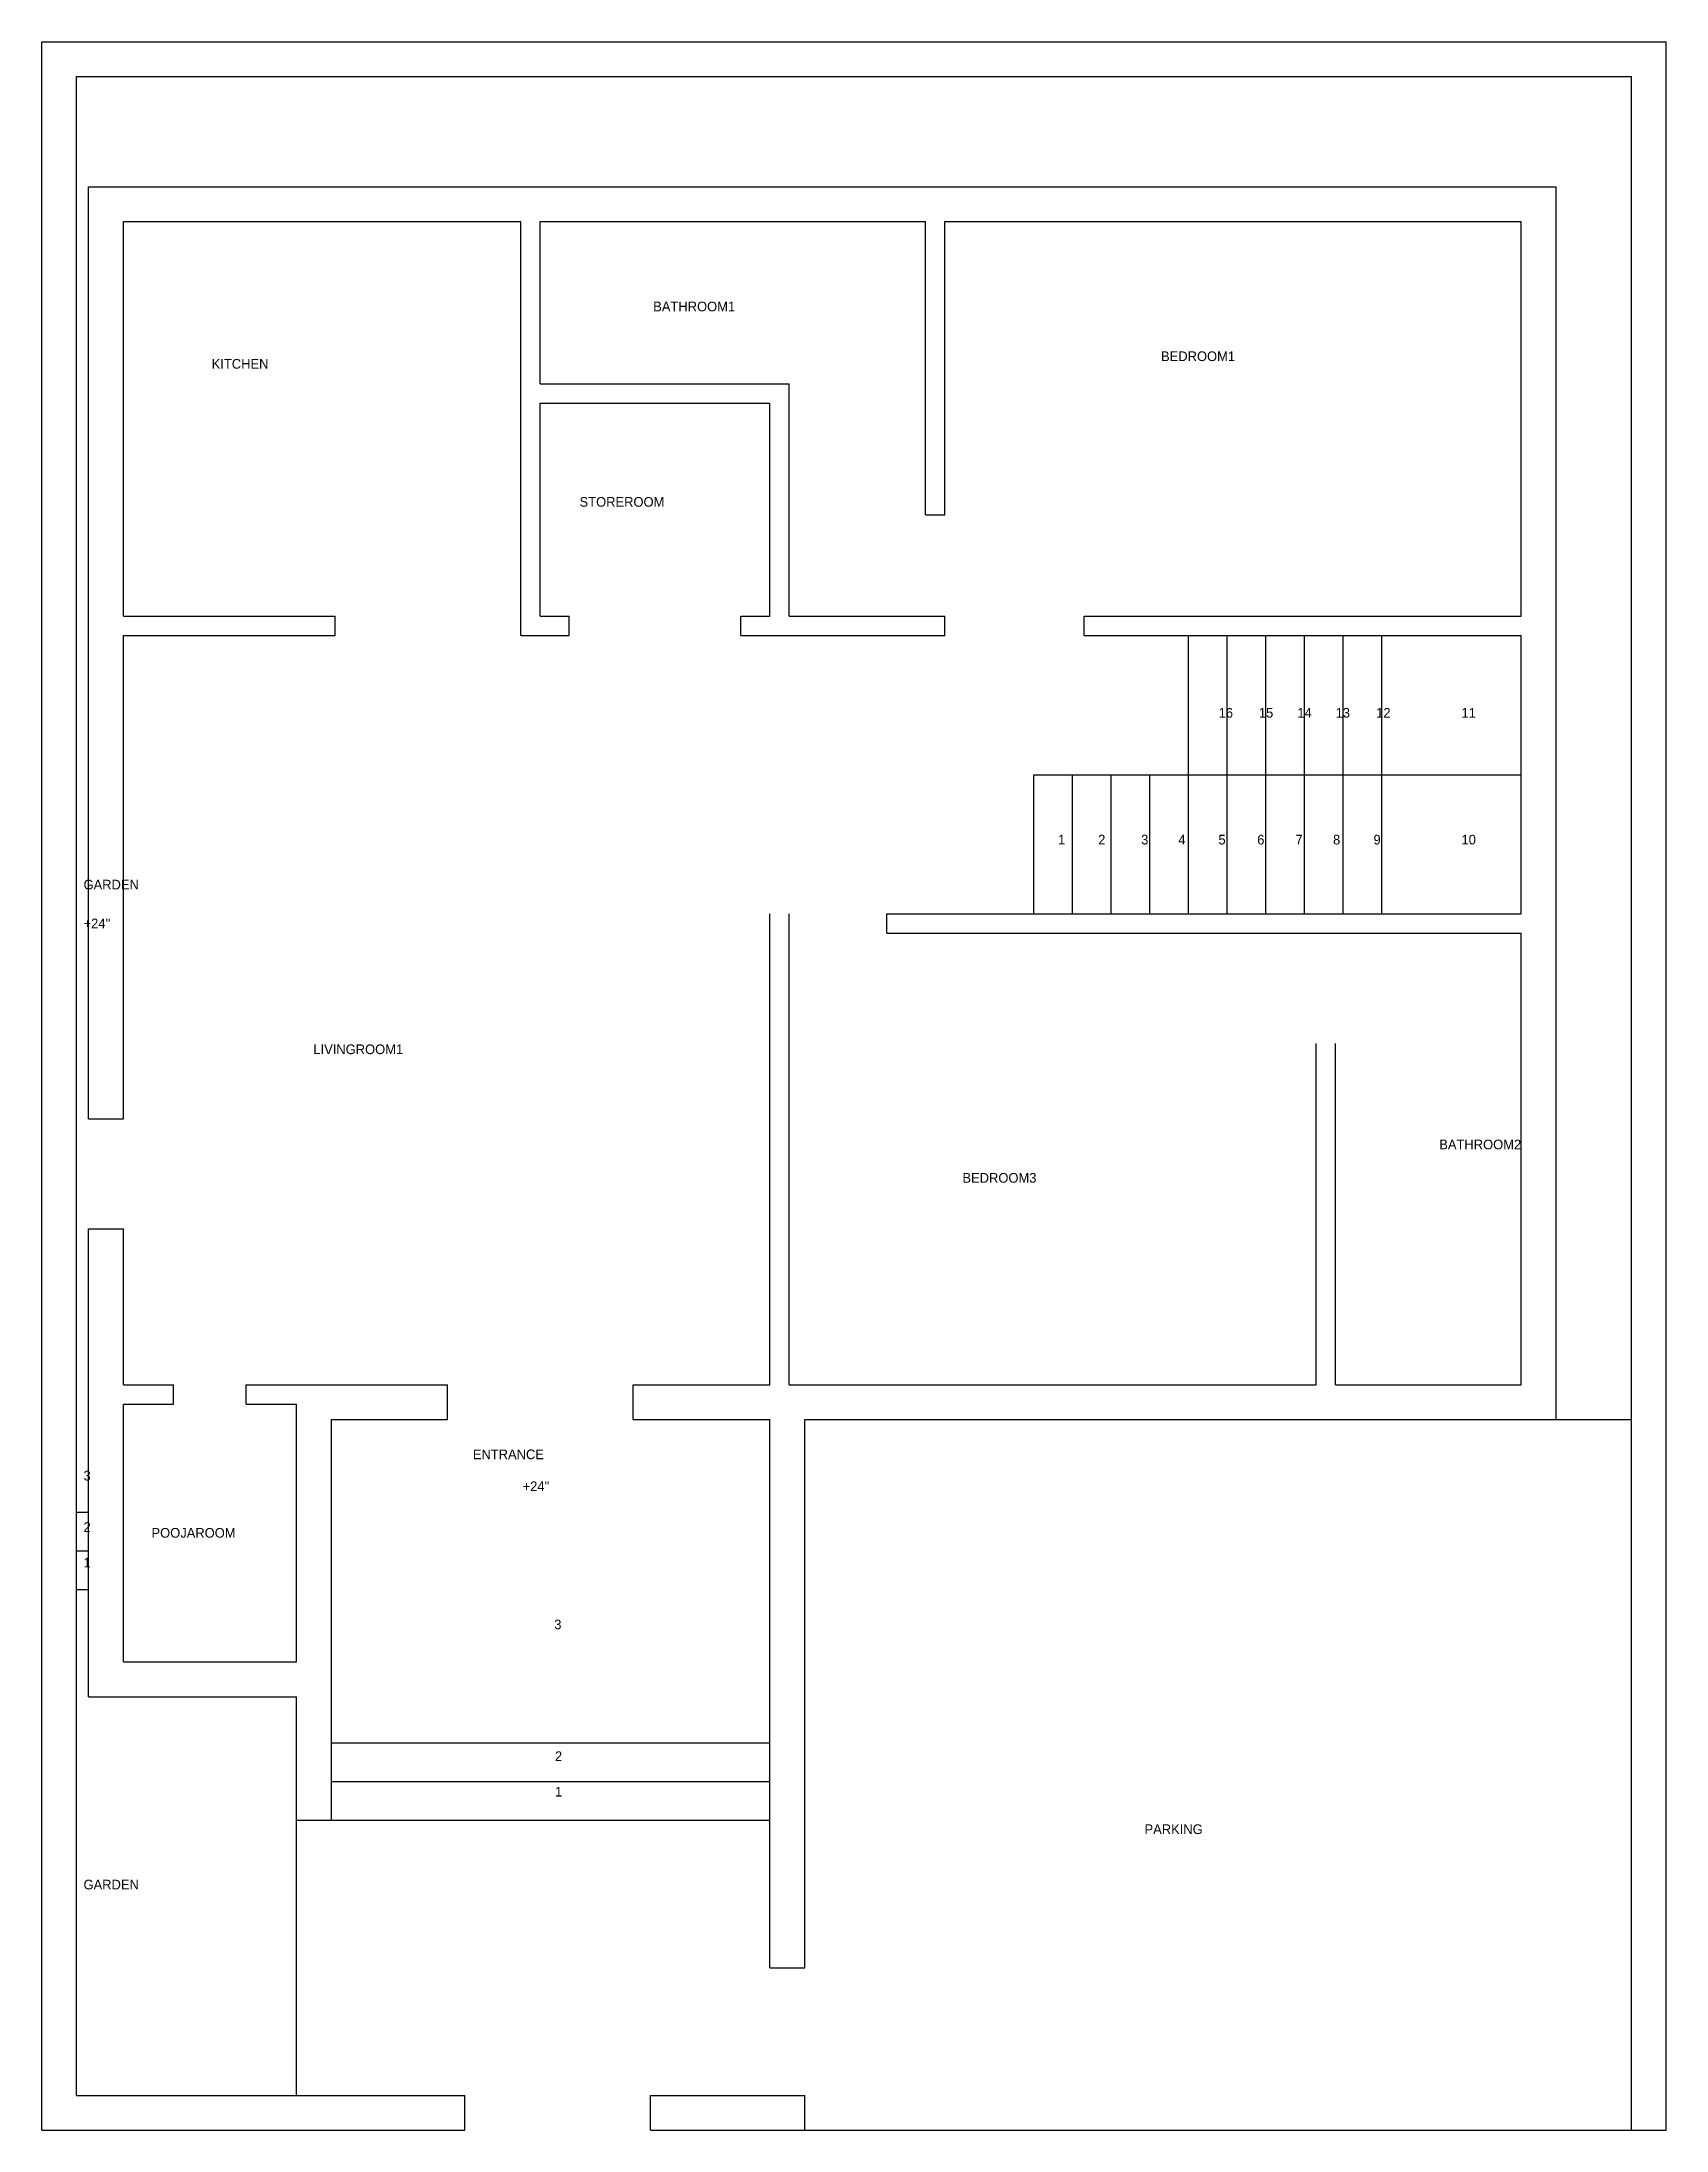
# Model space of a CAD drawing. Header units: metres. Extents: x 0 to 1347, y 0 to 540.
# Drawn here: x 0 to 420, y 0 to 540 of the extents above; entities that cross this region are included whole.
import ezdxf

# ---------------------------------------------------------------- set-up
doc = ezdxf.new("R2010")
doc.units = ezdxf.units.M
for name, color, linetype in [('BathRoom1', 7, 'Continuous'), ('BathRoom2', 7, 'Continuous'), ('BedRoom1', 7, 'Continuous'), ('BedRoom3', 7, 'Continuous'), ('Boundary', 7, 'Continuous'), ('Entrance_Staircase', 7, 'Continuous'), ('Garden', 7, 'Continuous'), ('Garden_Staircase', 7, 'Continuous'), ('Kitchen', 7, 'Continuous'), ('LivingRoom1', 7, 'Continuous'), ('Parking', 7, 'Continuous'), ('PoojaRoom', 7, 'Continuous'), ('Staircase', 7, 'Continuous'), ('StoreRoom', 7, 'Continuous')]:
    doc.layers.add(name, color=color, linetype=linetype)

msp = doc.modelspace()

# ---------------------------------------------------------------- texts
at = {"layer": 'BathRoom1', "insert": (158.09, 472.8), "char_height": 2.5, "attachment_point": 1}
msp.add_mtext('BATHROOM1', dxfattribs=at)
at = {"layer": 'BathRoom2', "insert": (361.32, 256.13), "char_height": 2.5, "attachment_point": 1}
msp.add_mtext('BATHROOM2', dxfattribs=at)
at = {"layer": 'BedRoom1', "insert": (289.39, 459.94), "char_height": 2.5, "attachment_point": 1}
msp.add_mtext('BEDROOM1', dxfattribs=at)
at = {"layer": 'BedRoom3', "insert": (238.04, 247.5), "char_height": 2.5, "attachment_point": 1}
msp.add_mtext('BEDROOM3', dxfattribs=at)
at = {"layer": 'Entrance_Staircase', "char_height": 2.5, "attachment_point": 1}
for s, insert in [('ENTRANCE', (111.45, 176.01)), ("+24''", (124.32, 167.76)), ('3', (132.5, 132.03)), ('2', (132.68, 97.97)), ('1', (132.68, 88.78))]:
    msp.add_mtext(s, dxfattribs=dict(at, insert=insert))
at = {"layer": 'Garden', "char_height": 2.5, "attachment_point": 1}
for s, insert in [('GARDEN', (10.8, 323.33)), ("+24''", (10.8, 313.28)), ('GARDEN', (10.8, 64.77))]:
    msp.add_mtext(s, dxfattribs=dict(at, insert=insert))
at = {"layer": 'Garden_Staircase', "char_height": 2.5, "attachment_point": 1}
for s, insert in [('3', (10.8, 170.5)), ('2', (10.8, 157.21)), ('1', (10.8, 148.02))]:
    msp.add_mtext(s, dxfattribs=dict(at, insert=insert))
at = {"layer": 'Kitchen', "insert": (43.93, 457.97), "char_height": 2.5, "attachment_point": 1}
msp.add_mtext('KITCHEN', dxfattribs=at)
at = {"layer": 'LivingRoom1', "insert": (70.22, 280.74), "char_height": 2.5, "attachment_point": 1}
msp.add_mtext('LIVINGROOM1', dxfattribs=at)
at = {"layer": 'Parking', "insert": (285.12, 79.08), "char_height": 2.5, "attachment_point": 1}
msp.add_mtext('PARKING', dxfattribs=at)
at = {"layer": 'PoojaRoom', "insert": (28.37, 155.71), "char_height": 2.5, "attachment_point": 1}
msp.add_mtext('POOJAROOM', dxfattribs=at)
at = {"layer": 'Staircase', "char_height": 2.5, "attachment_point": 1}
for s, insert in [('16', (304.29, 367.75)), ('15', (314.68, 367.75)), ('14', (324.64, 367.75)), ('13', (334.53, 367.75)), ('12', (345, 367.75)), ('11', (367.07, 367.75)), ('1', (262.75, 334.95)), ('2', (273.14, 334.95)), ('3', (284.25, 334.95)), ('4', (293.85, 334.95)), ('5', (304.23, 334.95)), ('6', (314.26, 334.95)), ('7', (324.15, 334.95)), ('8', (333.86, 334.95)), ('9', (344.31, 334.95)), ('10', (367.07, 334.95))]:
    msp.add_mtext(s, dxfattribs=dict(at, insert=insert))
at = {"layer": 'StoreRoom', "insert": (139.05, 422.28), "char_height": 2.5, "attachment_point": 1}
msp.add_mtext('STOREROOM', dxfattribs=at)

# ---------------------------------------------------------------- linework, layer by layer
at = {"layer": 'BathRoom1'}
for p, q in [((128.87, 451.58), (128.87, 493.52)), ((128.87, 493.52), (228.51, 493.52)), ((228.51, 417.72), (228.51, 493.52)), ((128.87, 451.58), (193.28, 451.58)), ((193.28, 391.48), (193.28, 451.58)), ((228.51, 417.72), (233.51, 417.72)), ((193.28, 391.48), (233.51, 391.48)), ((233.51, 386.48), (233.51, 391.48))]:
    msp.add_line(p, q, dxfattribs=at)
at = {"layer": 'BathRoom2'}
for p, q in [((329.51, 309.48), (382.51, 309.48)), ((382.51, 192.76), (382.51, 309.48)), ((334.51, 192.76), (334.51, 280.99)), ((334.51, 192.76), (382.51, 192.76))]:
    msp.add_line(p, q, dxfattribs=at)
at = {"layer": 'BedRoom1'}
for p, q in [((233.51, 417.72), (233.51, 493.52)), ((233.51, 493.52), (382.51, 493.52)), ((382.51, 391.48), (382.51, 493.52)), ((269.51, 391.48), (382.51, 391.48)), ((269.51, 386.48), (269.51, 391.48))]:
    msp.add_line(p, q, dxfattribs=at)
at = {"layer": 'BedRoom3'}
for p, q in [((193.28, 192.76), (193.28, 314.48)), ((218.51, 309.48), (218.51, 314.48)), ((218.51, 309.48), (329.51, 309.48)), ((329.51, 192.76), (329.51, 280.99)), ((193.28, 192.76), (329.51, 192.76))]:
    msp.add_line(p, q, dxfattribs=at)
at = {"layer": 'Boundary'}
for p, q in [((0, 0), (0, 540)), ((0, 540), (420, 540)), ((420, 0), (420, 540)), ((109.37, 0), (109.37, 9)), ((0, 0), (109.37, 0)), ((157.37, 0), (197.28, 0)), ((411, 0), (420, 0))]:
    msp.add_line(p, q, dxfattribs=at)
at = {"layer": 'Entrance_Staircase'}
for p, q in [((104.87, 183.76), (104.87, 192.76)), ((152.87, 183.76), (152.87, 192.76)), ((74.87, 80.18), (74.87, 183.76)), ((74.87, 183.76), (104.87, 183.76)), ((152.87, 183.76), (188.28, 183.76)), ((188.28, 41.97), (188.28, 183.76)), ((74.87, 100.18), (188.28, 100.18)), ((74.87, 90.18), (188.28, 90.18)), ((65.87, 80.18), (74.87, 80.18)), ((74.87, 80.18), (188.28, 80.18)), ((188.28, 41.97), (197.28, 41.97)), ((157.37, 9), (197.28, 9)), ((157.37, 0), (157.37, 9))]:
    msp.add_line(p, q, dxfattribs=at)
at = {"layer": 'Garden'}
for p, q in [((9, 9), (9, 531)), ((9, 531), (411, 531)), ((411, 183.76), (411, 531)), ((12.09, 261.52), (12.09, 502.52)), ((12.09, 502.52), (391.51, 502.52)), ((391.51, 183.76), (391.51, 502.52)), ((12.09, 112.07), (12.09, 233.04)), ((12.09, 112.07), (65.87, 112.07)), ((65.87, 9), (65.87, 112.07)), ((9, 9), (109.37, 9))]:
    msp.add_line(p, q, dxfattribs=at)
at = {"layer": 'Garden_Staircase'}
for p, q in [((9, 159.78), (12.09, 159.78)), ((9, 149.78), (12.09, 149.78)), ((9, 139.78), (12.09, 139.78))]:
    msp.add_line(p, q, dxfattribs=at)
at = {"layer": 'Kitchen'}
for p, q in [((21.09, 391.48), (21.09, 493.52)), ((21.09, 493.52), (123.87, 493.52)), ((123.87, 386.48), (123.87, 493.52)), ((21.09, 391.48), (75.87, 391.48)), ((75.87, 386.48), (75.87, 391.48))]:
    msp.add_line(p, q, dxfattribs=at)
at = {"layer": 'LivingRoom1'}
for p, q in [((21.09, 261.52), (21.09, 386.48)), ((21.09, 386.48), (75.87, 386.48)), ((123.87, 386.48), (136.37, 386.48)), ((180.78, 386.48), (233.51, 386.48)), ((188.28, 192.76), (188.28, 314.48)), ((12.09, 261.52), (21.09, 261.52)), ((12.09, 233.04), (21.09, 233.04)), ((21.09, 192.76), (21.09, 233.04)), ((21.09, 192.76), (34.09, 192.76)), ((52.87, 192.76), (65.87, 192.76)), ((65.87, 192.76), (104.87, 192.76)), ((152.87, 192.76), (188.28, 192.76))]:
    msp.add_line(p, q, dxfattribs=at)
at = {"layer": 'Parking'}
for p, q in [((197.28, 41.97), (197.28, 183.76)), ((197.28, 183.76), (411, 183.76)), ((411, 0), (411, 183.76)), ((197.28, 0), (197.28, 9)), ((197.28, 0), (411, 0))]:
    msp.add_line(p, q, dxfattribs=at)
at = {"layer": 'PoojaRoom'}
for p, q in [((34.09, 187.76), (34.09, 192.76)), ((52.87, 187.76), (52.87, 192.76)), ((21.09, 121.07), (21.09, 187.76)), ((21.09, 187.76), (34.09, 187.76)), ((52.87, 187.76), (65.87, 187.76)), ((65.87, 121.07), (65.87, 187.76)), ((21.09, 121.07), (65.87, 121.07))]:
    msp.add_line(p, q, dxfattribs=at)
at = {"layer": 'Staircase'}
for p, q in [((269.51, 386.48), (382.51, 386.48)), ((296.51, 314.48), (296.51, 386.48)), ((306.51, 314.48), (306.51, 386.48)), ((316.51, 314.48), (316.51, 386.48)), ((326.51, 314.48), (326.51, 386.48)), ((336.51, 314.48), (336.51, 386.48)), ((346.51, 314.48), (346.51, 386.48)), ((382.51, 314.48), (382.51, 386.48)), ((256.51, 350.48), (382.51, 350.48)), ((256.51, 314.48), (256.51, 350.48)), ((266.51, 314.48), (266.51, 350.48)), ((276.51, 314.48), (276.51, 350.48)), ((286.51, 314.48), (286.51, 350.48)), ((218.51, 314.48), (382.51, 314.48))]:
    msp.add_line(p, q, dxfattribs=at)
at = {"layer": 'StoreRoom'}
for p, q in [((128.87, 391.48), (128.87, 446.58)), ((128.87, 446.58), (188.28, 446.58)), ((188.28, 391.48), (188.28, 446.58)), ((128.87, 391.48), (136.37, 391.48)), ((136.37, 386.48), (136.37, 391.48)), ((180.78, 386.48), (180.78, 391.48)), ((180.78, 391.48), (188.28, 391.48))]:
    msp.add_line(p, q, dxfattribs=at)

msp.set_redraw_order([(e.dxf.handle, doc.entitydb.next_handle()) for e in msp.query("TEXT MTEXT ATTDEF DIMENSION ARC_DIMENSION")])  # texts and dimensions are drawn at this point

doc.saveas('drawing.dxf')
